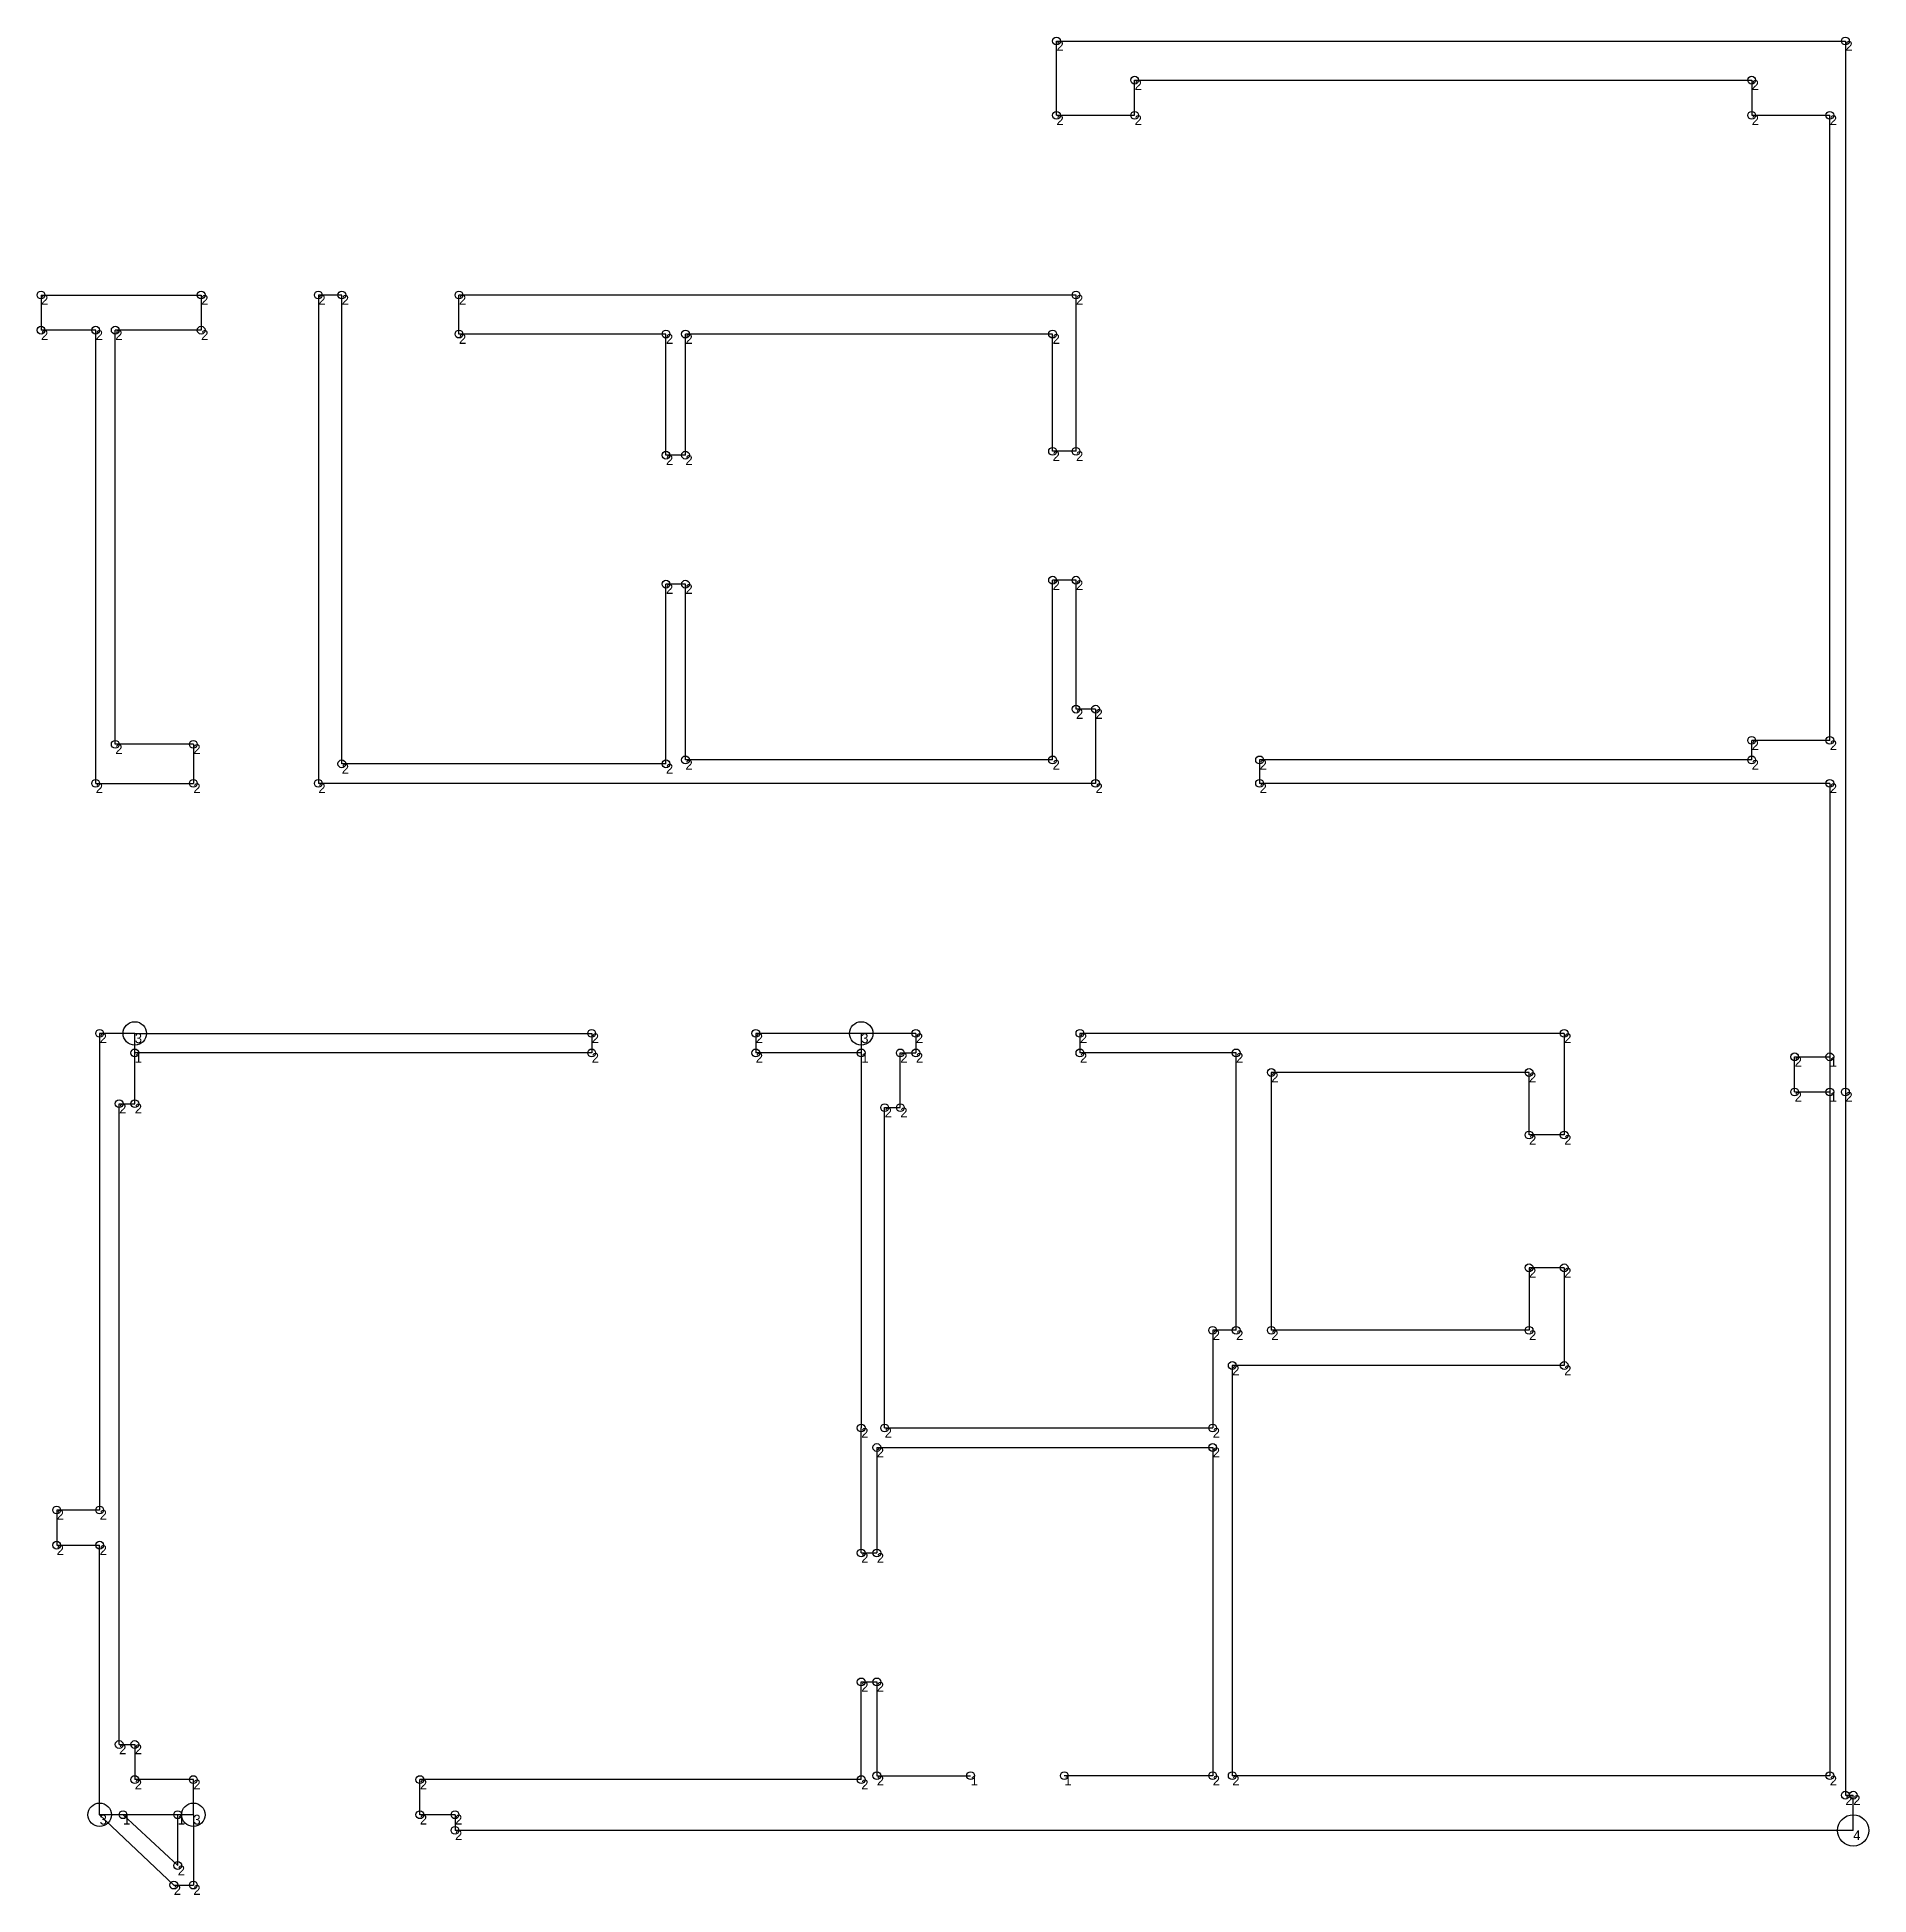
# Model space of a CAD drawing. Header units: metres. Extents: x 472 to 1404, y 564 to 1039.
# Drawn here: x 935 to 1404, y 563.5 to 1039 of the extents above; entities that cross this region are included whole.
import ezdxf

# ---------------------------------------------------------------- set-up
doc = ezdxf.new("R2010")
doc.units = ezdxf.units.M

msp = doc.modelspace()

# ---------------------------------------------------------------- texts
at = {"layer": 'debug', "char_height": 2.5, "attachment_point": 1}
for s, insert in [('2', (1196, 1038)), ('2', (1398, 1038)), ('2', (1216, 1028)), ('2', (1374, 1028)), ('2', (1196, 1019)), ('2', (1216, 1019)), ('2', (1374, 1019)), ('2', (1394, 1019)), ('2', (936, 973)), ('2', (977, 973)), ('2', (1007, 973)), ('2', (1013, 973)), ('2', (1043, 973)), ('2', (1201, 973)), ('2', (936, 964)), ('2', (950, 964)), ('2', (955, 964)), ('2', (977, 964)), ('2', (1043, 963)), ('2', (1096, 963)), ('2', (1101, 963)), ('2', (1195, 963)), ('2', (1096, 932)), ('2', (1101, 932)), ('2', (1195, 933)), ('2', (1201, 933)), ('2', (1096, 899)), ('2', (1101, 899)), ('2', (1195, 900)), ('2', (1201, 900)), ('2', (1201, 867)), ('2', (1206, 867)), ('2', (955, 858)), ('2', (975, 858)), ('2', (1374, 859)), ('2', (1394, 859)), ('2', (1013, 853)), ('2', (1096, 853)), ('2', (1101, 854)), ('2', (1195, 854)), ('2', (1248, 854)), ('2', (1374, 854)), ('2', (950, 848)), ('2', (975, 848)), ('2', (1007, 848)), ('2', (1206, 848)), ('2', (1248, 848)), ('2', (1394, 848)), ('2', (951, 784)), ('3', (960, 784)), ('2', (1077, 784)), ('2', (1119, 784)), ('3', (1146, 784)), ('2', (1160, 784)), ('2', (1202, 784)), ('2', (1326, 784)), ('1', (960, 779)), ('2', (1077, 779)), ('2', (1119, 779)), ('1', (1146, 779)), ('2', (1156, 779)), ('2', (1160, 779)), ('2', (1202, 779)), ('2', (1242, 779)), ('2', (1385, 778)), ('1', (1394, 778)), ('2', (1251, 774)), ('2', (1317, 774)), ('2', (956, 766)), ('2', (960, 766)), ('2', (1385, 769)), ('1', (1394, 769)), ('2', (1398, 769)), ('2', (1152, 765)), ('2', (1156, 765)), ('2', (1317, 758)), ('2', (1326, 758)), ('2', (1317, 724)), ('2', (1326, 724)), ('2', (1236, 708)), ('2', (1242, 708)), ('2', (1251, 708)), ('2', (1317, 708)), ('2', (1241, 699)), ('2', (1326, 699)), ('2', (1146, 683)), ('2', (1152, 683)), ('2', (1236, 683)), ('2', (1150, 678)), ('2', (1236, 678)), ('2', (940, 662)), ('2', (951, 662)), ('2', (940, 653)), ('2', (951, 653)), ('2', (1146, 651)), ('2', (1150, 651)), ('2', (1146, 618)), ('2', (1150, 618)), ('2', (956, 602)), ('2', (960, 602)), ('2', (960, 593)), ('2', (975, 593)), ('2', (1033, 593)), ('2', (1146, 593)), ('2', (1150, 594)), ('1', (1174, 594)), ('1', (1198, 594)), ('2', (1236, 594)), ('2', (1241, 594)), ('2', (1394, 594)), ('2', (1398, 589)), ('2', (1400, 589)), ('3', (951, 584)), ('1', (957, 584)), ('1', (971, 584)), ('3', (975, 584)), ('2', (1033, 584)), ('2', (1042, 584)), ('2', (1042, 580)), ('4', (1400, 580)), ('2', (971, 571)), ('2', (970, 566)), ('2', (975, 566))]:
    msp.add_mtext(s, dxfattribs=dict(at, insert=insert))

# ---------------------------------------------------------------- linework, layer by layer
for p, q in [((1196, 1019), (1196, 1038)), ((1196, 1038), (1398, 1038)), ((1398, 1038), (1398, 589)), ((1216, 1019), (1216, 1028)), ((1216, 1028), (1374, 1028)), ((1374, 1028), (1374, 1019)), ((1196, 1019), (1216, 1019)), ((1374, 1019), (1394, 1019)), ((1394, 859), (1394, 1019)), ((936, 973), (977, 973)), ((936, 973), (936, 964)), ((977, 973), (977, 964)), ((1013, 973), (1007, 973)), ((1007, 973), (1007, 848)), ((1013, 853), (1013, 973)), ((1201, 973), (1043, 973)), ((1043, 963), (1043, 973)), ((1201, 933), (1201, 973)), ((950, 964), (936, 964)), ((950, 848), (950, 964)), ((955, 858), (955, 964)), ((977, 964), (955, 964)), ((1096, 963), (1043, 963)), ((1096, 932), (1096, 963)), ((1195, 963), (1101, 963)), ((1101, 932), (1101, 963)), ((1195, 933), (1195, 963)), ((1101, 932), (1096, 932)), ((1201, 933), (1195, 933)), ((1101, 899), (1096, 899)), ((1096, 853), (1096, 899)), ((1101, 854), (1101, 899)), ((1201, 900), (1195, 900)), ((1195, 854), (1195, 900)), ((1201, 867), (1201, 900)), ((1206, 867), (1201, 867)), ((1206, 867), (1206, 848)), ((975, 858), (955, 858)), ((975, 858), (975, 848)), ((1374, 854), (1374, 859)), ((1394, 859), (1374, 859)), ((1096, 853), (1013, 853)), ((1195, 854), (1101, 854)), ((1374, 854), (1248, 854)), ((1248, 854), (1248, 848)), ((950, 848), (975, 848)), ((1206, 848), (1007, 848)), ((1394, 848), (1248, 848)), ((1394, 848), (1394, 594)), ((960, 784), (951, 784)), ((951, 784), (951, 662)), ((960, 766), (960, 784)), ((960, 784), (1077, 784)), ((1077, 784), (1077, 779)), ((1146, 784), (1119, 784)), ((1119, 784), (1119, 779)), ((1160, 784), (1146, 784)), ((1146, 784), (1146, 683)), ((1160, 784), (1160, 779)), ((1326, 784), (1202, 784)), ((1202, 784), (1202, 779)), ((1326, 784), (1326, 758)), ((1077, 779), (960, 779)), ((1146, 779), (1119, 779)), ((1156, 765), (1156, 779)), ((1156, 779), (1160, 779)), ((1242, 779), (1202, 779)), ((1242, 708), (1242, 779)), ((1385, 769), (1385, 778)), ((1385, 778), (1394, 778)), ((1317, 774), (1251, 774)), ((1251, 774), (1251, 708)), ((1317, 758), (1317, 774)), ((956, 602), (956, 766)), ((956, 766), (960, 766)), ((1385, 769), (1394, 769)), ((1398, 769), (1398, 769)), ((1152, 683), (1152, 765)), ((1152, 765), (1156, 765)), ((1326, 758), (1317, 758)), ((1326, 724), (1317, 724)), ((1317, 724), (1317, 708)), ((1326, 724), (1326, 699)), ((1242, 708), (1236, 708)), ((1236, 708), (1236, 683)), ((1317, 708), (1251, 708)), ((1326, 699), (1241, 699)), ((1241, 699), (1241, 594)), ((1146, 651), (1146, 683)), ((1152, 683), (1236, 683)), ((1150, 678), (1150, 651)), ((1150, 678), (1236, 678)), ((1236, 678), (1236, 594)), ((951, 662), (940, 662)), ((940, 662), (940, 653)), ((940, 653), (951, 653)), ((951, 584), (951, 653)), ((1146, 651), (1150, 651)), ((1146, 593), (1146, 618)), ((1146, 618), (1150, 618)), ((1150, 618), (1150, 594)), ((956, 602), (960, 602)), ((960, 602), (960, 593)), ((975, 593), (960, 593)), ((975, 584), (975, 593)), ((1033, 584), (1033, 593)), ((1146, 593), (1033, 593)), ((1150, 594), (1174, 594)), ((1236, 594), (1198, 594)), ((1394, 594), (1241, 594)), ((1398, 589), (1400, 589)), ((1400, 580), (1400, 589)), ((975, 584), (951, 584)), ((951, 584), (970, 566)), ((957, 584), (971, 571)), ((971, 571), (971, 584)), ((975, 584), (975, 566)), ((1042, 584), (1033, 584)), ((1042, 584), (1042, 580)), ((1400, 580), (1042, 580)), ((1400, 580), (1400, 580)), ((970, 566), (975, 566))]:
    msp.add_line(p, q)
at = {"layer": 'debug', "color": 5}
for centre in [(1196, 1038), (1398, 1038), (1216, 1028), (1374, 1028), (1196, 1019), (1216, 1019), (1374, 1019), (1394, 1019), (936, 973), (977, 973), (1007, 973), (1013, 973), (1043, 973), (1201, 973), (936, 964), (950, 964), (955, 964), (977, 964), (1043, 963), (1096, 963), (1101, 963), (1195, 963), (1096, 932), (1101, 932), (1195, 933), (1201, 933), (1096, 899), (1101, 899), (1195, 900), (1201, 900), (1201, 867), (1206, 867), (955, 858), (975, 858), (1374, 859), (1394, 859), (1013, 853), (1096, 853), (1101, 854), (1195, 854), (1248, 854), (1374, 854), (950, 848), (975, 848), (1007, 848), (1206, 848), (1248, 848), (1394, 848), (951, 784), (1077, 784), (1119, 784), (1160, 784), (1202, 784), (1326, 784), (1077, 779), (1119, 779), (1156, 779), (1160, 779), (1202, 779), (1242, 779), (1385, 778), (1251, 774), (1317, 774), (956, 766), (960, 766), (1152, 765), (1156, 765), (1385, 769), (1398, 769), (1317, 758), (1326, 758), (1317, 724), (1326, 724), (1236, 708), (1242, 708), (1251, 708), (1317, 708), (1241, 699), (1326, 699), (1146, 683), (1152, 683), (1236, 683), (1150, 678), (1236, 678), (940, 662), (951, 662), (940, 653), (951, 653), (1146, 651), (1150, 651), (1146, 618), (1150, 618), (956, 602), (960, 602), (1150, 594), (1236, 594), (1241, 594), (1394, 594), (960, 593), (975, 593), (1033, 593), (1146, 593), (1398, 589), (1400, 589), (1033, 584), (1042, 584), (1042, 580), (971, 571), (970, 566), (975, 566)]:
    msp.add_circle(centre, 1, dxfattribs=at)
at = {"layer": 'debug', "color": 3}
for centre in [(960, 784), (1146, 784), (951, 584), (975, 584)]:
    msp.add_circle(centre, 3, dxfattribs=at)
at = {"layer": 'debug', "color": 1}
for centre in [(960, 779), (1146, 779), (1394, 778), (1394, 769), (1174, 594), (1198, 594), (957, 584), (971, 584)]:
    msp.add_circle(centre, 1, dxfattribs=at)
at = {"layer": 'debug', "color": 4}
msp.add_circle((1400, 580), 4, dxfattribs=at)

msp.set_redraw_order([(e.dxf.handle, doc.entitydb.next_handle()) for e in msp.query("TEXT MTEXT ATTDEF DIMENSION ARC_DIMENSION")])  # texts and dimensions are drawn at this point

doc.saveas('drawing.dxf')
